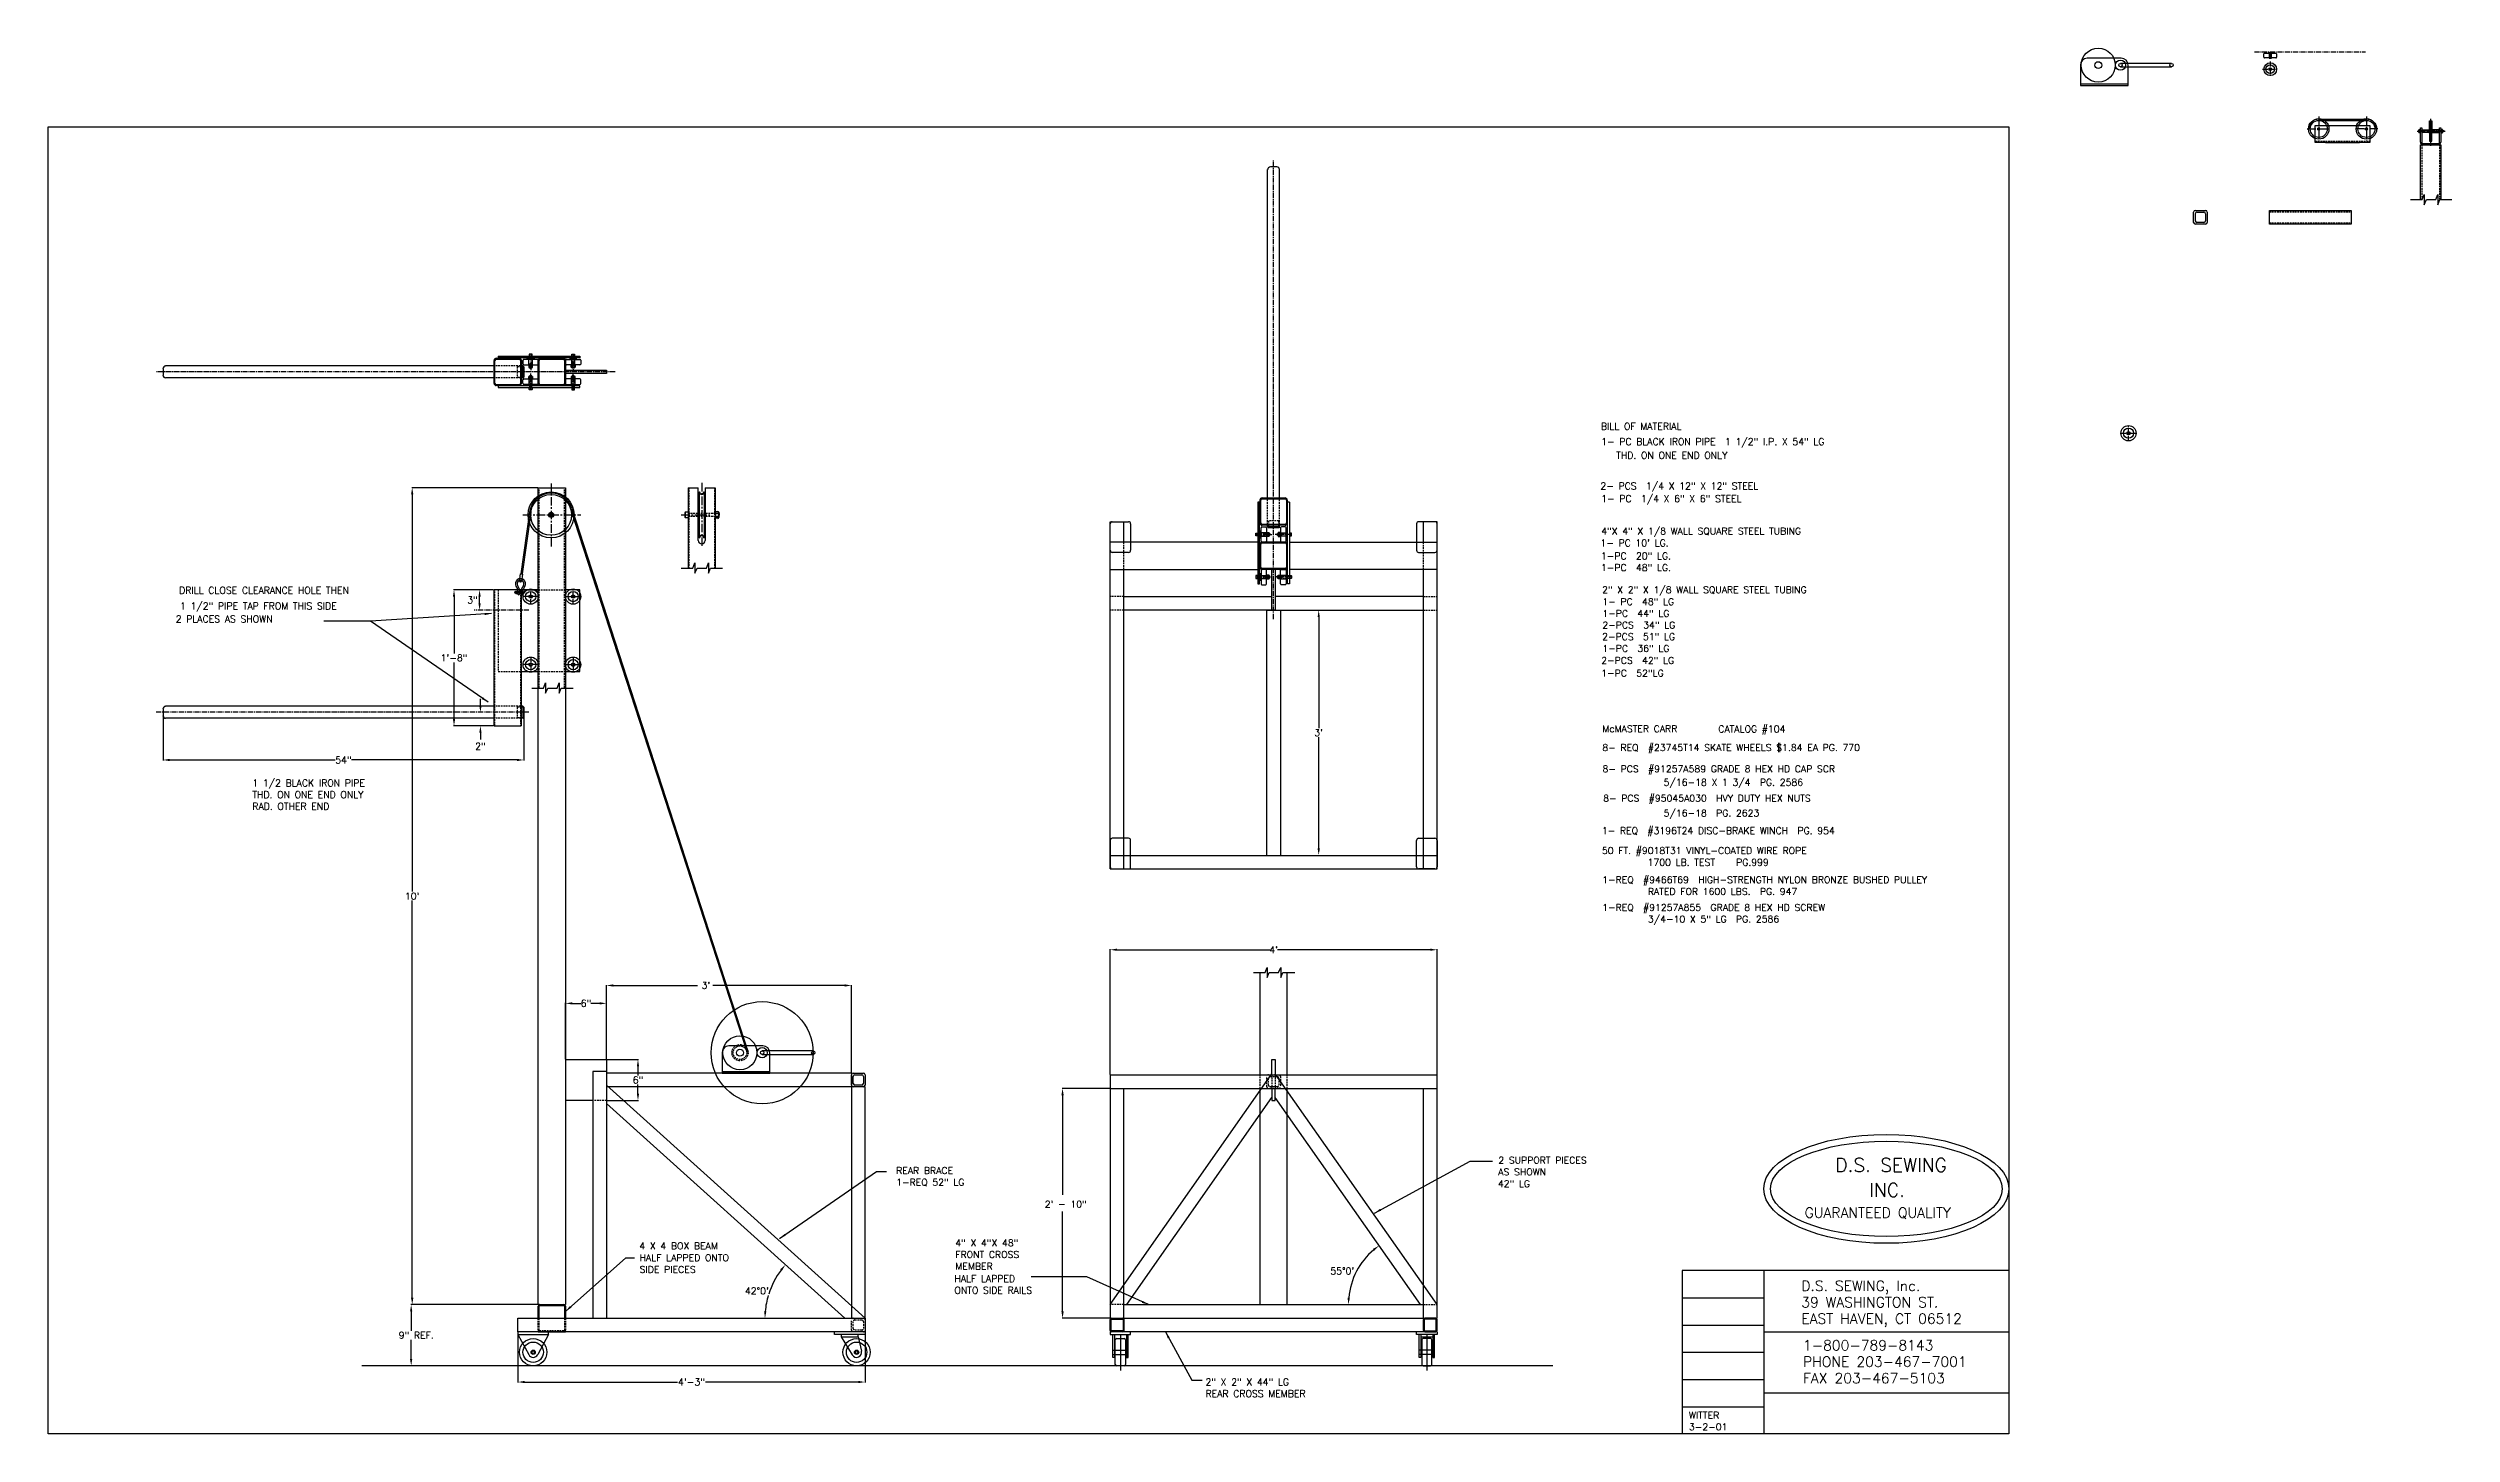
# Model space of a CAD drawing. Extents: x 0 to 353, y 0 to 204.
import ezdxf

# ---------------------------------------------------------------- set-up
doc = ezdxf.new("R2010")
doc.units = 0
doc.header["$MEASUREMENT"] = 0
for name, pattern in [('CENTER', [2, 1.25, -0.25, 0.25, -0.25]), ('CENTER2', [1.125, 0.75, -0.125, 0.125, -0.125]), ('HIDDEN', [0.375, 0.25, -0.125])]:
    doc.linetypes.add(name, pattern=pattern)
doc.layers.get('0').update_dxf_attribs({"linetype": 'CONTINUOUS'})
for name, color, linetype in [('1', 7, 'CONTINUOUS'), ('2', 6, 'CONTINUOUS'), ('3', 4, 'CONTINUOUS'), ('4', 3, 'CONTINUOUS'), ('C', 5, 'CENTER'), ('C2', 5, 'CENTER2'), ('DIM', 1, 'CONTINUOUS'), ('DIM2', 1, 'CONTINUOUS'), ('H', 3, 'HIDDEN')]:
    doc.layers.add(name, color=color, linetype=linetype)
doc.styles.add('SIMPLEX', font='simplex.shx')
doc.styles.get("Standard").update_dxf_attribs({"font": 'COMPLEX', "height": 0.1})
doc.dimstyles.get("Standard").update_dxf_attribs({"dimtxt": 0.18, "dimasz": 0.18, "dimexe": 0.18, "dimexo": 0.0625, "dimgap": 0.09, "dimtad": 0, "dimtih": 1, "dimtoh": 1, "dimdec": 4, "dimzin": 0, "dimtxsty": 'STANDARD', "dimcen": 0.09, "dimazin": 3, "dimtfac": 1, "dimtdec": 4, "dimtofl": 0, "dimtmove": 0, "dimatfit": 3, "dimtolj": 1, "dimtzin": 0})

msp = doc.modelspace()

# ---------------------------------------------------------------- texts
at = {"layer": 'DIM', "style": 'SIMPLEX'}
for s, p in [('BILL OF MATERIAL', (228.08, 147.51)), ('1- PC BLACK IRON PIPE  1 1/2" I.P. X 54" LG', (228.12, 145.25)), ('   THD. ON ONE END ONLY', (228.08, 143.24)), ('2- PCS  1/4 X 12" X 12" STEEL', (228, 138.75)), ('1- PC  1/4 X 6" X 6" STEEL', (228.12, 136.88)), ('4"X 4" X 1/8 WALL SQUARE STEEL TUBING', (228.12, 132.12)), ("1- PC 10' LG.", (228, 130.38)), ('1-PC  20" LG.', (228.08, 128.47)), ('1-PC  48" LG.', (228.08, 126.76)), ('  DRILL CLOSE CLEARANCE HOLE THEN', (17.88, 123.41)), ('2" X 2" X 1/8 WALL SQUARE STEEL TUBING', (228.25, 123.5)), ('  2 PLACES AS SHOWN', (17.38, 119.2)), ('1 1/2" PIPE TAP FROM THIS SIDE', (19.38, 121.12)), ('1- PC  48" LG', (228.28, 121.74)), ('1-PC  44" LG', (228.28, 120.02)), ('2-PCS  51" LG', (228.25, 116.62)), ('2-PCS  34" LG', (228.28, 118.31)), ('2-PCS  42" LG', (228.12, 113.12)), ('1-PC  36" LG', (228.28, 114.88)), ('1-PC  52"LG', (228.12, 111.25)), ('McMASTER CARR', (228.28, 103.08)), ('CATALOG #104', (245.31, 103.06)), ('8- REQ  #23745T14 SKATE WHEELS $1.84 EA PG. 770', (228.28, 100.32)), ('1 1/2 BLACK IRON PIPE', (30, 95.12)), ('8- PCS  #91257A589 GRADE 8 HEX HD CAP SCR', (228.31, 97.19)), ('5/16-18 X 1 3/4  PG. 2586', (237.28, 95.22)), ('THD. ON ONE END ONLY', (30, 93.41)), ('RAD. OTHER END', (30, 91.7)), ('8- PCS  #95045A030  HVY DUTY HEX NUTS', (228.41, 92.88)), ('5/16-18  PG. 2623', (237.28, 90.69)), ('1- REQ  #3196T24 DISC-BRAKE WINCH  PG. 954', (228.22, 88.12)), ('50 FT. #9018T31 VINYL-COATED WIRE ROPE', (228.22, 85.19)), ('1-REQ  #9466T69  HIGH-STRENGTH NYLON BRONZE BUSHED PULLEY', (228.26, 80.9)), ('         1700 LB. TEST   PG.999', (228.22, 83.47)), ('1-REQ  #91257A855  GRADE 8 HEX HD SCREW', (228.26, 76.83)), ('         RATED FOR 1600 LBS.  PG. 947', (228.26, 79.18)), ('         3/4-10 X 5" LG  PG. 2586', (228.26, 75.12)), ('REAR BRACE', (124.56, 38.19)), ('AS SHOWN', (213, 37.99)), ('2 SUPPORT PIECES', (213, 39.71)), ('1-REQ 52" LG', (124.56, 36.47)), ('42" LG', (212.94, 36.25)), ('2\' - 10"', (146.38, 33.25)), ('4" X 4"X 48"', (133.25, 27.56)), ('4 X 4 BOX BEAM', (86.85, 27.12)), ('HALF LAPPED ONTO', (86.88, 25.38)), ('FRONT CROSS', (133.25, 25.85)), ('MEMBER', (133.25, 24.13)), ('SIDE PIECES', (86.88, 23.66)), ('ONTO SIDE RAILS', (133.12, 20.6)), ('HALF LAPPED', (133.12, 22.31)), ('2" X 2" X 44" LG', (170, 7.12)), ('REAR CROSS MEMBER', (170, 5.41)), ('WITTER', (241, 2.25)), ('3-2-01', (241, 0.54))]:
    msp.add_text(s, height=1, dxfattribs=at).set_placement(p)
at = {"layer": 'DIM', "char_height": 1, "style": 'SIMPLEX'}
for s, insert, attachment_point in [('\\A1;3"', (62.34, 122.5), 5), ('\\A1;', (40.44, 119.38), 6), ('\\A1;', (47.31, 119.38), 6), ('\\A1;1\'-8"', (59.62, 114), 5), ("\\A1;3'", (186.62, 103), 5), ('\\A1;54"', (43.38, 99), 5), ('\\A1;2"', (63.5, 101), 5), ("\\A1;10'", (53.48, 79), 5), ("\\A1;4'", (180, 71.12), 5), ('\\A1;6"', (79, 63.25), 5), ("\\A1;3'", (96.62, 65.88), 5), ('\\A1;6"', (86.64, 52), 5), ('\\A1;', (212.2, 40.05), 4), ('\\A1;', (123.19, 38.56), 4), ('\\A1;', (162.81, 32.5), 4), ('\\A1;', (82.19, 25.75), 4), ('\\A1;', (86.19, 25.88), 4), ('\\A1;', (144.38, 28), 6), ('\\A1;', (161.44, 26.75), 4), ("\\A1;42°0'", (104.11, 21.01), 5), ('\\A1;', (144.31, 23.06), 6), ("\\A1;55°0'", (190.09, 23.94), 5), ('\\A1;9" REF.', (54.08, 14.5), 5), ('\\A1;4\'-3"', (94.5, 7.62), 5), ('\\A1;', (169.56, 7.88), 4)]:
    msp.add_mtext(s, dxfattribs=dict(at, insert=insert, attachment_point=attachment_point))
at = {"layer": 'DIM2', "style": 'SIMPLEX'}
for s, height, p in [('D.S. SEWING', 2, (262.5, 38.5)), ('  INC.', 2, (264.75, 34.82)), ('GUARANTEED QUALITY', 1.5, (258, 31.75)), ('D.S. SEWING, Inc.', 1.5, (257.5, 21)), ('39 WASHINGTON ST.', 1.5, (257.5, 18.59)), ('EAST HAVEN, CT 06512', 1.5, (257.5, 16.18)), ('PHONE 203-467-7001', 1.5, (257.75, 9.86)), ('1-800-789-8143', 1.5, (257.75, 12.27)), ('FAX 203-467-5103', 1.5, (257.75, 7.45))]:
    msp.add_text(s, height=height, dxfattribs=at).set_placement(p)

# ---------------------------------------------------------------- linework, layer by layer
for p, q in [((0, 0), (0, 192)), ((0, 192), (288, 192)), ((288, 192), (288, 0)), ((252, 24), (240, 24)), ((240, 24), (240, 0)), ((288, 24), (252, 24)), ((252, 24), (252, 0)), ((240, 20), (252, 20)), ((240, 16), (252, 16)), ((252, 15), (288, 15)), ((240, 12), (252, 12)), ((240, 8), (252, 8)), ((240, 4), (252, 4)), ((288, 6), (252, 6)), ((288, 0), (0, 0))]:
    msp.add_line(p, q)
at = {"layer": '1'}
for p, q in [((333, 189.69), (333, 192.19)), ((333, 192.19), (341, 192.19)), ((341, 192.19), (341, 189.69)), ((348.19, 191.53), (348.22, 191.56)), ((348.19, 191.22), (348.19, 191.53)), ((348.22, 191.19), (348.19, 191.22)), ((348.22, 191.56), (348.22, 191.19)), ((348.44, 191.56), (348.22, 191.56)), ((348.22, 191.19), (348.44, 191.19)), ((348.44, 189.75), (348.44, 191.88)), ((348.44, 191.88), (348.62, 191.88)), ((348.62, 191.88), (348.62, 189.69)), ((348.62, 191.56), (349.62, 191.56)), ((349.62, 191.19), (348.62, 191.19)), ((349.62, 191.56), (349.62, 191.19)), ((350.25, 191.56), (350.25, 191.19)), ((351.25, 191.56), (350.25, 191.56)), ((350.25, 191.19), (351.25, 191.19)), ((351.25, 189.69), (351.25, 191.88)), ((351.25, 191.88), (351.44, 191.88)), ((351.44, 191.88), (351.44, 189.75)), ((351.44, 191.62), (351.62, 191.62)), ((351.44, 191.5), (351.62, 191.5)), ((351.44, 191.25), (351.62, 191.25)), ((351.44, 191.12), (351.62, 191.12)), ((351.69, 191.56), (351.69, 191.19)), ((337, 189.69), (333, 189.69)), ((334.5, 189.69), (339.5, 189.69)), ((341, 189.69), (337, 189.69)), ((348.44, 181.38), (348.44, 189.38)), ((348.44, 189.38), (351.44, 189.38)), ((348.75, 189.56), (351.12, 189.56)), ((351.06, 189.38), (348.81, 189.38)), ((351.44, 189.38), (351.44, 181.38)), ((179.12, 137.49), (179.12, 185.72)), ((180.47, 186.12), (179.53, 186.12)), ((180.88, 137.49), (180.88, 185.72)), ((347, 181.31), (348.69, 181.31)), ((348.69, 181.31), (349, 182.06)), ((349, 182.06), (349, 180.56)), ((349, 180.56), (349.31, 181.31)), ((349.31, 181.31), (350.69, 181.31)), ((350.69, 181.31), (351, 182.06)), ((351, 182.06), (351, 180.56)), ((351, 180.56), (351.31, 181.31)), ((351.31, 181.31), (353.06, 181.31)), ((315.12, 177.97), (315.12, 179.47)), ((315.38, 179.72), (316.88, 179.72)), ((315.38, 178.22), (315.38, 179.22)), ((316.88, 177.72), (315.38, 177.72)), ((315.62, 179.47), (316.62, 179.47)), ((316.62, 177.97), (315.62, 177.97)), ((316.88, 179.22), (316.88, 178.22)), ((317.12, 179.47), (317.12, 177.97)), ((326.25, 179.72), (338.25, 179.72)), ((326.25, 177.72), (326.25, 179.72)), ((338.25, 177.72), (326.25, 177.72)), ((338.25, 179.72), (338.25, 177.72)), ((16.88, 156.47), (16.88, 155.53)), ((65.5, 156.88), (17.27, 156.88)), ((65.51, 154.31), (65.51, 157.69)), ((65.64, 154.32), (65.64, 157.68)), ((65.82, 158), (69.2, 158)), ((65.84, 157.88), (69.19, 157.88)), ((66.12, 158.31), (78.12, 158.31)), ((66.12, 158.31), (66.12, 158.06)), ((78.12, 158.06), (66.12, 158.06)), ((66.12, 158.06), (66.12, 158)), ((69.25, 158), (69.25, 158.06)), ((69.39, 157.68), (69.39, 154.32)), ((69.51, 157.69), (69.51, 154.31)), ((69.51, 156.75), (69.51, 155.25)), ((70.38, 157.94), (70.38, 158.06)), ((71.38, 157.94), (70.38, 157.94)), ((70.88, 156.94), (70.59, 156.94)), ((70.59, 156.94), (70.59, 156.69)), ((70.69, 158.62), (70.66, 158.59)), ((71.09, 158.59), (70.66, 158.59)), ((70.66, 158.59), (70.66, 158.31)), ((70.66, 158.31), (71.09, 158.31)), ((71.09, 156.66), (70.66, 156.66)), ((71.06, 158.62), (70.69, 158.62)), ((70.72, 156.94), (70.72, 156.69)), ((71.03, 156.59), (70.72, 156.59)), ((70.72, 156.59), (70.75, 156.56)), ((70.72, 155.41), (70.75, 155.44)), ((71.03, 155.41), (70.72, 155.41)), ((70.75, 156.56), (71, 156.56)), ((70.75, 155.44), (71, 155.44)), ((71.16, 156.94), (70.88, 156.94)), ((71, 156.56), (71.03, 156.59)), ((71, 155.44), (71.03, 155.41)), ((71.03, 156.94), (71.03, 156.69)), ((71.09, 158.59), (71.06, 158.62)), ((71.09, 158.31), (71.09, 158.59)), ((71.16, 156.69), (71.16, 156.94)), ((71.38, 158.06), (71.38, 157.94)), ((72, 154.31), (72, 157.69)), ((72, 157.69), (72, 154.31)), ((72, 156.75), (72, 155.25)), ((72.12, 154.32), (72.12, 157.68)), ((72.31, 158), (75.69, 158)), ((72.33, 157.88), (75.67, 157.88)), ((75.87, 157.68), (75.87, 154.32)), ((76, 157.69), (76, 154.31)), ((76, 156.75), (76, 155.25)), ((76, 156.25), (82, 156.25)), ((82, 155.75), (76, 155.75)), ((76.62, 158.06), (76.62, 157.94)), ((76.62, 157.94), (77.62, 157.94)), ((76.84, 156.94), (77.12, 156.94)), ((76.84, 156.69), (76.84, 156.94)), ((76.91, 158.59), (76.94, 158.62)), ((76.91, 158.59), (77.34, 158.59)), ((76.91, 158.31), (76.91, 158.59)), ((77.34, 158.31), (76.91, 158.31)), ((76.91, 156.66), (77.34, 156.66)), ((76.94, 158.62), (77.31, 158.62)), ((76.97, 156.94), (76.97, 156.69)), ((77, 156.56), (76.97, 156.59)), ((76.97, 156.59), (77.28, 156.59)), ((77, 155.44), (76.97, 155.41)), ((76.97, 155.41), (77.28, 155.41)), ((77.25, 156.56), (77, 156.56)), ((77.25, 155.44), (77, 155.44)), ((77.12, 156.94), (77.41, 156.94)), ((77.28, 156.59), (77.25, 156.56)), ((77.28, 155.41), (77.25, 155.44)), ((77.28, 156.94), (77.28, 156.69)), ((77.31, 158.62), (77.34, 158.59)), ((77.34, 158.59), (77.34, 158.31)), ((77.41, 156.94), (77.41, 156.69)), ((77.62, 157.94), (77.62, 158.06)), ((78.12, 158.31), (78.12, 158.06)), ((78.12, 158.31), (78.12, 158.06)), ((82, 156.25), (82, 155.75)), ((65.5, 155.12), (17.27, 155.12)), ((69.2, 154), (65.82, 154)), ((69.19, 154.12), (65.84, 154.12)), ((66, 154), (69.19, 154)), ((66.12, 153.94), (66.12, 154)), ((78.12, 153.94), (66.12, 153.94)), ((66.12, 153.94), (66.12, 153.69)), ((66.12, 153.69), (78.12, 153.69)), ((69.19, 154), (69.19, 153.94)), ((71.38, 154.06), (70.38, 154.06)), ((70.38, 154.06), (70.38, 153.94)), ((70.59, 155.06), (70.59, 155.31)), ((70.88, 155.06), (70.59, 155.06)), ((71.09, 155.34), (70.66, 155.34)), ((70.66, 153.41), (70.66, 153.69)), ((70.66, 153.69), (71.09, 153.69)), ((70.69, 153.38), (70.66, 153.41)), ((71.09, 153.41), (70.66, 153.41)), ((71.06, 153.38), (70.69, 153.38)), ((70.72, 155.06), (70.72, 155.31)), ((71.16, 155.06), (70.88, 155.06)), ((71.03, 155.06), (71.03, 155.31)), ((71.09, 153.41), (71.06, 153.38)), ((71.09, 153.69), (71.09, 153.41)), ((71.16, 155.31), (71.16, 155.06)), ((71.38, 153.94), (71.38, 154.06)), ((75.69, 154), (72.31, 154)), ((75.67, 154.12), (72.33, 154.12)), ((76.62, 153.94), (76.62, 154.06)), ((76.62, 154.06), (77.62, 154.06)), ((76.84, 155.31), (76.84, 155.06)), ((76.84, 155.06), (77.12, 155.06)), ((76.91, 155.34), (77.34, 155.34)), ((77.34, 153.69), (76.91, 153.69)), ((76.91, 153.69), (76.91, 153.41)), ((76.91, 153.41), (77.34, 153.41)), ((76.91, 153.41), (76.94, 153.38)), ((76.94, 153.38), (77.31, 153.38)), ((76.97, 155.06), (76.97, 155.31)), ((77.12, 155.06), (77.41, 155.06)), ((77.28, 155.06), (77.28, 155.31)), ((77.31, 153.38), (77.34, 153.41)), ((77.34, 153.41), (77.34, 153.69)), ((77.41, 155.06), (77.41, 155.31)), ((77.62, 154.06), (77.62, 153.94)), ((78.12, 153.69), (78.12, 153.94)), ((72, 139), (76, 139)), ((72, 19), (72, 139)), ((76, 139), (76, 19)), ((94, 139), (95.5, 139)), ((94, 139), (94, 127.19)), ((95.5, 131.25), (95.5, 139)), ((96.5, 139), (96.5, 131.25)), ((96.5, 139), (98, 139)), ((98, 139), (98, 127.19)), ((93.56, 135.38), (93.5, 135.31)), ((93.5, 135.31), (93.5, 134.69)), ((93.5, 134.69), (93.56, 134.62)), ((94, 135.38), (93.56, 135.38)), ((93.56, 135.38), (93.56, 134.62)), ((93.56, 134.62), (94, 134.62)), ((98, 135.5), (98.38, 135.5)), ((98, 135.25), (98.38, 135.25)), ((98, 134.75), (98.38, 134.75)), ((98.38, 134.5), (98, 134.5)), ((98.5, 135.38), (98.5, 134.62)), ((177.69, 136.88), (177.69, 124.88)), ((177.94, 136.88), (177.69, 136.88)), ((177.94, 124.88), (177.94, 136.88)), ((177.94, 136.88), (178, 136.88)), ((178, 133.8), (178, 137.18)), ((178, 137), (178, 133.81)), ((178.12, 133.81), (178.12, 137.16)), ((178.31, 137.49), (181.69, 137.49)), ((178.32, 137.36), (181.68, 137.36)), ((181.88, 137.16), (181.88, 133.81)), ((182, 137.18), (182, 133.8)), ((182.06, 136.88), (182, 136.88)), ((182.06, 124.88), (182.06, 136.88)), ((182.31, 136.88), (182.06, 136.88)), ((182.31, 136.88), (182.31, 124.88)), ((156, 82.99), (156, 133.99)), ((156, 133.99), (158, 133.99)), ((177.69, 131), (156, 131)), ((158, 131), (158, 133.99)), ((177.38, 132.31), (177.41, 132.34)), ((177.38, 131.94), (177.38, 132.31)), ((177.41, 131.91), (177.38, 131.94)), ((177.41, 131.91), (177.41, 132.34)), ((177.41, 132.34), (177.69, 132.34)), ((177.69, 131.91), (177.41, 131.91)), ((177.69, 132.34), (177.69, 131.91)), ((178, 133.81), (177.94, 133.81)), ((178.06, 132.62), (177.94, 132.62)), ((177.94, 131.62), (178.06, 131.62)), ((178, 127.31), (178, 130.69)), ((178.06, 131.62), (178.06, 132.62)), ((178.12, 127.33), (178.12, 130.68)), ((181.69, 133.49), (178.31, 133.49)), ((181.69, 131), (178.31, 131)), ((178.31, 131), (181.69, 131)), ((181.68, 133.61), (178.32, 133.61)), ((178.32, 130.88), (181.68, 130.88)), ((179.06, 132.12), (179.06, 132.41)), ((179.06, 132.41), (179.31, 132.41)), ((179.06, 132.28), (179.31, 132.28)), ((179.06, 131.84), (179.06, 132.12)), ((179.06, 131.97), (179.31, 131.97)), ((179.31, 131.84), (179.06, 131.84)), ((180.75, 133.49), (179.25, 133.49)), ((180.75, 131), (179.25, 131)), ((179.34, 131.91), (179.34, 132.34)), ((179.41, 131.97), (179.41, 132.28)), ((179.41, 132.28), (179.44, 132.25)), ((179.44, 132), (179.41, 131.97)), ((179.44, 132.25), (179.44, 132)), ((180.59, 132.28), (180.56, 132.25)), ((180.56, 132.25), (180.56, 132)), ((180.56, 132), (180.59, 131.97)), ((180.59, 131.97), (180.59, 132.28)), ((180.66, 131.91), (180.66, 132.34)), ((180.94, 132.41), (180.69, 132.41)), ((180.94, 132.28), (180.69, 132.28)), ((180.94, 131.97), (180.69, 131.97)), ((180.69, 131.84), (180.94, 131.84)), ((180.94, 132.12), (180.94, 132.41)), ((180.94, 131.84), (180.94, 132.12)), ((181.88, 130.68), (181.88, 127.33)), ((181.94, 131.62), (181.94, 132.62)), ((181.94, 132.62), (182.06, 132.62)), ((182.06, 131.62), (181.94, 131.62)), ((182, 133.75), (182.06, 133.75)), ((182, 130.69), (182, 127.31)), ((182.59, 132.34), (182.31, 132.34)), ((182.31, 132.34), (182.31, 131.91)), ((182.31, 131.91), (182.59, 131.91)), ((182.31, 131), (204, 131)), ((182.62, 132.31), (182.59, 132.34)), ((182.59, 131.91), (182.59, 132.34)), ((182.59, 131.91), (182.62, 131.94)), ((182.62, 131.94), (182.62, 132.31)), ((202, 131), (202, 133.99)), ((204, 133.99), (202, 133.99)), ((204, 82.99), (204, 133.99)), ((93, 127.19), (94.69, 127.19)), ((94.69, 127.19), (95, 127.94)), ((95, 127.94), (95, 126.44)), ((95, 126.44), (95.31, 127.19)), ((95.31, 127.19), (96.69, 127.19)), ((96.69, 127.19), (97, 127.94)), ((97, 127.94), (97, 126.44)), ((97, 126.44), (97.31, 127.19)), ((97.31, 127.19), (99.06, 127.19)), ((181.68, 127.12), (178.32, 127.12)), ((65.5, 104), (65.5, 124)), ((72, 124), (65.5, 124)), ((69.5, 124), (69.5, 104)), ((69.88, 124), (72, 124)), ((78.12, 124), (76, 124)), ((78.12, 112), (78.12, 124)), ((156, 127), (177.69, 127)), ((158, 82.99), (158, 127)), ((177.41, 126.09), (177.38, 126.06)), ((177.38, 126.06), (177.38, 125.69)), ((177.38, 125.69), (177.41, 125.66)), ((177.41, 126.09), (177.41, 125.66)), ((177.69, 126.09), (177.41, 126.09)), ((177.41, 125.66), (177.69, 125.66)), ((177.69, 125.66), (177.69, 126.09)), ((177.69, 124.88), (177.94, 124.88)), ((177.94, 126.38), (178.06, 126.38)), ((178.06, 125.38), (177.94, 125.38)), ((178.06, 126.38), (178.06, 125.38)), ((181.69, 127), (178.31, 127)), ((179.06, 126.16), (179.06, 125.88)), ((179.31, 126.16), (179.06, 126.16)), ((179.06, 126.03), (179.31, 126.03)), ((179.06, 125.88), (179.06, 125.59)), ((179.06, 125.72), (179.31, 125.72)), ((179.06, 125.59), (179.31, 125.59)), ((180.75, 127), (179.25, 127)), ((179.34, 126.09), (179.34, 125.66)), ((179.44, 126), (179.41, 126.03)), ((179.41, 126.03), (179.41, 125.72)), ((179.41, 125.72), (179.44, 125.75)), ((179.44, 125.75), (179.44, 126)), ((179.75, 120.99), (179.75, 126.99)), ((180.25, 126.99), (180.25, 120.99)), ((180.56, 126), (180.59, 126.03)), ((180.56, 125.75), (180.56, 126)), ((180.59, 125.72), (180.56, 125.75)), ((180.59, 126.03), (180.59, 125.72)), ((180.66, 126.09), (180.66, 125.66)), ((180.69, 126.16), (180.94, 126.16)), ((180.94, 126.03), (180.69, 126.03)), ((180.94, 125.72), (180.69, 125.72)), ((180.94, 125.59), (180.69, 125.59)), ((180.94, 126.16), (180.94, 125.88)), ((180.94, 125.88), (180.94, 125.59)), ((181.94, 126.38), (181.94, 125.38)), ((182.06, 126.38), (181.94, 126.38)), ((181.94, 125.38), (182.06, 125.38)), ((182.31, 124.88), (182.06, 124.88)), ((182.31, 124.88), (182.06, 124.88)), ((204, 127), (182.31, 127)), ((182.31, 125.66), (182.31, 126.09)), ((182.31, 126.09), (182.59, 126.09)), ((182.59, 125.66), (182.31, 125.66)), ((182.59, 126.09), (182.59, 125.66)), ((182.59, 126.09), (182.62, 126.06)), ((182.62, 125.69), (182.59, 125.66)), ((182.62, 126.06), (182.62, 125.69)), ((202, 82.99), (202, 127)), ((179, 85), (179, 121)), ((179, 121), (181, 121)), ((180.25, 120.99), (179.75, 120.99)), ((181, 121), (181, 85)), ((69.5, 112), (72, 112)), ((71.06, 109.56), (72.75, 109.56)), ((72.75, 109.56), (73.06, 110.31)), ((73.06, 110.31), (73.06, 108.81)), ((73.06, 108.81), (73.38, 109.56)), ((73.38, 109.56), (74.75, 109.56)), ((74.75, 109.56), (75.06, 110.31)), ((75.06, 110.31), (75.06, 108.81)), ((75.06, 108.81), (75.38, 109.56)), ((75.38, 109.56), (77.12, 109.56)), ((76, 112), (78.12, 112)), ((16.88, 106.47), (16.88, 105.53)), ((65.5, 106.88), (17.27, 106.88)), ((65.5, 105.12), (17.27, 105.12)), ((65.5, 104), (69.5, 104)), ((156, 84.99), (204, 84.99)), ((156, 82.99), (204, 82.99)), ((177.05, 67.78), (178.74, 67.78)), ((178, 52.75), (178, 67.78)), ((178.74, 67.78), (179.05, 68.53)), ((179.05, 68.53), (179.05, 67.03)), ((179.05, 67.03), (179.36, 67.78)), ((179.36, 67.78), (180.74, 67.78)), ((180.74, 67.78), (181.05, 68.53)), ((181.05, 68.53), (181.05, 67.03)), ((181.05, 67.03), (181.36, 67.78)), ((181.36, 67.78), (183.11, 67.78)), ((182, 52.75), (182, 67.78)), ((76, 55), (82, 55)), ((82, 55), (82, 49)), ((118, 53), (82, 53)), ((118, 53), (118, 17)), ((118.25, 53), (119.75, 53)), ((179.75, 52.75), (179.75, 55)), ((179.75, 55), (180.25, 55)), ((180.25, 55), (180.25, 52.75)), ((120, 51), (82, 51)), ((118, 51.25), (118, 52.75)), ((118.25, 51.5), (118.25, 52.5)), ((119.75, 51), (118.25, 51)), ((118.5, 52.75), (119.5, 52.75)), ((119.5, 51.25), (118.5, 51.25)), ((119.75, 52.5), (119.75, 51.5)), ((120, 52.75), (120, 51.25)), ((120, 17), (120, 51)), ((156, 52.75), (156, 17)), ((156, 52.75), (204, 52.75)), ((156, 50.75), (204, 50.75)), ((158, 17), (158, 50.75)), ((178, 19), (178, 50.75)), ((179.75, 50.75), (179.75, 49)), ((180.25, 49), (180.25, 50.75)), ((182, 19), (182, 50.75)), ((202, 17), (202, 50.75)), ((204, 17), (204, 52.75)), ((80, 49), (76, 49)), ((179.75, 49), (180.25, 49)), ((72, 19), (76, 19)), ((72, 17), (72, 18.75)), ((72.12, 17), (72.12, 18.75)), ((72.25, 18.88), (75.75, 18.88)), ((75.87, 18.75), (75.87, 17)), ((76, 19), (76, 19)), ((76, 19), (76, 19)), ((76, 18.75), (76, 17)), ((158, 19), (202, 19)), ((69, 17), (120, 17)), ((69, 15), (69, 17)), ((120, 15), (69, 15)), ((72, 15), (76, 15)), ((120, 17), (120, 15)), ((156, 17), (158, 17)), ((156, 15.19), (156, 16.81)), ((204, 15), (156, 15)), ((156.12, 15.25), (156.12, 16.75)), ((156.19, 17), (157.81, 17)), ((157.81, 15), (156.19, 15)), ((156.25, 16.88), (157.75, 16.88)), ((157.75, 15.12), (156.25, 15.12)), ((157.88, 16.75), (157.88, 15.25)), ((158, 17), (204, 17)), ((158, 17), (158, 15)), ((158, 15.19), (158, 16.81)), ((202, 17), (202, 15)), ((202, 15.19), (202, 16.81)), ((202.12, 16.75), (202.12, 15.25)), ((203.81, 17), (202.19, 17)), ((202.19, 15), (203.81, 15)), ((203.75, 16.88), (202.25, 16.88)), ((202.25, 15.12), (203.75, 15.12)), ((203.88, 15.25), (203.88, 16.75)), ((204, 15.19), (204, 16.81))]:
    msp.add_line(p, q, dxfattribs=at)
for radius in [0.375, 0.25]:
    msp.add_circle((73.88, 135), radius, dxfattribs=at)
for centre, radius, start, end in [((351.62, 191.56), 0.0625, 270, 90), ((351.53, 191.38), 0.156, 306.8699, 53.1301), ((351.62, 191.19), 0.0625, 270, 90), ((348.81, 189.75), 0.375, 180, 270), ((348.75, 189.69), 0.125, 180, 270), ((351.06, 189.75), 0.375, 270, 0), ((351.12, 189.69), 0.125, 270, 0), ((179.53, 185.72), 0.4, 90, 180), ((180.47, 185.72), 0.4, 0, 90), ((315.38, 179.47), 0.25, 90, 180), ((315.38, 177.97), 0.25, 180, 270), ((315.62, 179.22), 0.25, 90, 180), ((315.62, 178.22), 0.25, 180, 270), ((316.62, 179.22), 0.25, 0, 90), ((316.62, 178.22), 0.25, 270, 0), ((316.88, 179.47), 0.25, 0, 90), ((316.88, 177.97), 0.25, 270, 0), ((17.27, 156.47), 0.4, 90, 180), ((17.27, 155.53), 0.4, 180, 270), ((65.82, 157.69), 0.312, 90, 180), ((65.84, 157.68), 0.2, 90, 180), ((69.19, 157.68), 0.2, 0, 90), ((69.2, 157.69), 0.312, 0, 90), ((70.66, 156.73), 0.0781, 216.8699, 323.1301), ((70.88, 157.06), 0.406, 247.3801, 292.6199), ((71.09, 156.73), 0.0781, 216.8699, 323.1301), ((72.31, 157.69), 0.312, 90, 180), ((72.33, 157.68), 0.2, 90, 180), ((75.67, 157.68), 0.2, 0, 90), ((75.69, 157.69), 0.312, 0, 90), ((76.91, 156.73), 0.0781, 216.8699, 323.1301), ((77.12, 157.06), 0.406, 247.3801, 292.6199), ((77.34, 156.73), 0.0781, 216.8699, 323.1301), ((65.82, 154.31), 0.312, 180, 270), ((65.84, 154.32), 0.2, 180, 270), ((69.19, 154.32), 0.2, 270, 0), ((69.2, 154.31), 0.312, 270, 0), ((70.66, 155.27), 0.0781, 36.8699, 143.1301), ((70.88, 154.94), 0.406, 67.3801, 112.6199), ((71.09, 155.27), 0.0781, 36.8699, 143.1301), ((72.31, 154.31), 0.312, 180, 270), ((72.33, 154.32), 0.2, 180, 270), ((75.67, 154.32), 0.2, 270, 0), ((75.69, 154.31), 0.312, 270, 0), ((76.91, 155.27), 0.0781, 36.8699, 143.1301), ((77.12, 154.94), 0.406, 67.3801, 112.6199), ((77.34, 155.27), 0.0781, 36.8699, 143.1301), ((98.38, 135.38), 0.125, 270, 90), ((98.19, 135), 0.312, 306.8699, 53.1301), ((98.38, 134.62), 0.125, 270, 90), ((178.31, 137.18), 0.312, 90, 180), ((178.32, 137.16), 0.2, 90, 180), ((181.68, 137.16), 0.2, 0, 90), ((181.69, 137.18), 0.312, 0, 90), ((96, 131.25), 0.5, 180, 0), ((178.31, 133.8), 0.312, 180, 270), ((178.31, 130.69), 0.312, 90, 180), ((178.32, 133.81), 0.2, 180, 270), ((178.32, 130.68), 0.2, 90, 180), ((179.27, 132.34), 0.0781, 306.8699, 53.1301), ((178.94, 132.12), 0.406, 337.3801, 22.6199), ((179.27, 131.91), 0.0781, 306.8699, 53.1301), ((180.73, 132.34), 0.0781, 126.8699, 233.1301), ((181.06, 132.12), 0.406, 157.3801, 202.6199), ((180.73, 131.91), 0.0781, 126.8699, 233.1301), ((181.68, 133.81), 0.2, 270, 0), ((181.68, 130.68), 0.2, 0, 90), ((181.69, 133.8), 0.312, 270, 0), ((181.69, 130.69), 0.312, 0, 90), ((178.31, 127.31), 0.312, 180, 270), ((178.32, 127.33), 0.2, 180, 270), ((181.68, 127.33), 0.2, 270, 0), ((181.69, 127.31), 0.312, 270, 0), ((179.27, 126.09), 0.0781, 306.8699, 53.1301), ((178.94, 125.88), 0.406, 337.3801, 22.6199), ((179.27, 125.66), 0.0781, 306.8699, 53.1301), ((180.73, 126.09), 0.0781, 126.8699, 233.1301), ((181.06, 125.88), 0.406, 157.3801, 202.6199), ((180.73, 125.66), 0.0781, 126.8699, 233.1301), ((17.27, 106.47), 0.4, 90, 180), ((17.27, 105.53), 0.4, 180, 270), ((118.25, 52.75), 0.25, 90, 180), ((119.75, 52.75), 0.25, 0, 90), ((118.25, 51.25), 0.25, 180, 270), ((118.5, 52.5), 0.25, 90, 180), ((118.5, 51.5), 0.25, 180, 270), ((119.5, 52.5), 0.25, 0, 90), ((119.5, 51.5), 0.25, 270, 0), ((119.75, 51.25), 0.25, 270, 0), ((72.25, 18.75), 0.25, 90, 180), ((72.25, 18.75), 0.125, 90, 180), ((75.75, 18.75), 0.25, 0, 90), ((75.75, 18.75), 0.125, 0, 90), ((156.19, 16.81), 0.188, 90, 180), ((156.19, 15.19), 0.188, 180, 270), ((156.25, 16.75), 0.125, 90, 180), ((156.25, 15.25), 0.125, 180, 270), ((157.75, 16.75), 0.125, 0, 90), ((157.75, 15.25), 0.125, 270, 0), ((157.81, 16.81), 0.188, 0, 90), ((157.81, 15.19), 0.188, 270, 0), ((202.19, 16.81), 0.188, 90, 180), ((202.19, 15.19), 0.188, 180, 270), ((202.25, 16.75), 0.125, 90, 180), ((202.25, 15.25), 0.125, 180, 270), ((203.75, 16.75), 0.125, 0, 90), ((203.75, 15.25), 0.125, 270, 0), ((203.81, 16.81), 0.188, 0, 90), ((203.81, 15.19), 0.188, 270, 0)]:
    msp.add_arc(centre, radius, start, end, dxfattribs=at)
at = {"layer": '2'}
for p, q in [((304.5, 202.07), (299.5, 202.07)), ((311.88, 201.32), (304.38, 201.32)), ((325.45, 202.23), (325.45, 202.72)), ((325.55, 202.82), (327.22, 202.82)), ((327.22, 202.13), (325.55, 202.13)), ((326.57, 202.85), (326.2, 202.85)), ((326.2, 202.85), (326.2, 202.1)), ((326.2, 202.1), (326.57, 202.1)), ((326.57, 202.1), (326.57, 202.85)), ((327.32, 202.72), (327.32, 202.23)), ((298.5, 201.07), (298.5, 198.07)), ((298.5, 198.32), (305.5, 198.32)), ((298.5, 198.07), (305.5, 198.07)), ((304.38, 200.82), (311.88, 200.82)), ((305.5, 198.07), (305.5, 201.07)), ((349.69, 191.56), (349.69, 191.19)), ((350.19, 191.56), (349.69, 191.56)), ((349.69, 191.19), (350.19, 191.19)), ((349.75, 191.38), (349.75, 192.88)), ((349.75, 192.88), (349.81, 192.88)), ((349.75, 191.38), (349.75, 189.88)), ((349.81, 192.88), (349.81, 192.81)), ((349.94, 193.19), (349.94, 189.19)), ((350.06, 192.81), (350.06, 192.88)), ((350.06, 192.88), (350.12, 192.88)), ((350.12, 192.88), (350.12, 191.38)), ((350.12, 189.88), (350.12, 191.38)), ((350.19, 191.19), (350.19, 191.56)), ((349.75, 189.88), (349.81, 189.88)), ((349.81, 189.88), (349.81, 189.94)), ((350.06, 189.94), (350.06, 189.88)), ((350.06, 189.88), (350.12, 189.88)), ((69.75, 157.72), (69.75, 157.16)), ((71.88, 157.84), (69.88, 157.84)), ((69.88, 157.03), (71.88, 157.03)), ((70.62, 156.94), (70.62, 157.94)), ((70.62, 157.94), (71.12, 157.94)), ((71.12, 156.94), (70.62, 156.94)), ((71.12, 157.94), (71.12, 156.94)), ((72, 157.16), (72, 157.72)), ((76, 157.16), (76, 157.72)), ((76.12, 157.84), (78.12, 157.84)), ((78.12, 157.03), (76.12, 157.03)), ((76.88, 157.94), (76.88, 156.94)), ((77.38, 157.94), (76.88, 157.94)), ((76.88, 156.94), (77.38, 156.94)), ((77.38, 156.94), (77.38, 157.94)), ((78.25, 157.72), (78.25, 157.16)), ((69.75, 154.28), (69.75, 154.84)), ((69.88, 154.97), (71.88, 154.97)), ((71.88, 154.16), (69.88, 154.16)), ((70.62, 155.06), (70.62, 154.06)), ((71.12, 155.06), (70.62, 155.06)), ((70.62, 154.06), (71.12, 154.06)), ((71.12, 154.06), (71.12, 155.06)), ((72, 154.84), (72, 154.28)), ((76, 154.84), (76, 154.28)), ((78.12, 154.97), (76.12, 154.97)), ((76.12, 154.16), (78.12, 154.16)), ((76.88, 155.06), (77.38, 155.06)), ((76.88, 154.06), (76.88, 155.06)), ((77.38, 154.06), (76.88, 154.06)), ((77.38, 155.06), (77.38, 154.06)), ((78.25, 154.28), (78.25, 154.84)), ((95.62, 138.38), (95.62, 131.62)), ((95.62, 138.38), (95.69, 138.38)), ((96.31, 138.38), (96.38, 138.38)), ((96.38, 138.38), (96.38, 131.62)), ((95.62, 131.62), (95.69, 131.62)), ((96.31, 131.62), (96.38, 131.62)), ((156, 129.8), (156, 133.7)), ((156.3, 134), (158.7, 134)), ((159, 133.7), (159, 129.8)), ((179.06, 132.38), (178.06, 132.38)), ((178.06, 132.38), (178.06, 131.88)), ((178.06, 131.88), (179.06, 131.88)), ((178.16, 131.12), (178.16, 133.12)), ((178.28, 133.25), (178.84, 133.25)), ((178.84, 131), (178.28, 131)), ((178.97, 133.12), (178.97, 131.12)), ((179.06, 131.88), (179.06, 132.38)), ((180.94, 132.38), (181.94, 132.38)), ((180.94, 131.88), (180.94, 132.38)), ((181.94, 131.88), (180.94, 131.88)), ((181.03, 133.12), (181.03, 131.12)), ((181.72, 133.25), (181.16, 133.25)), ((181.16, 131), (181.72, 131)), ((181.84, 131.12), (181.84, 133.12)), ((181.94, 132.38), (181.94, 131.88)), ((201, 133.7), (201, 129.8)), ((203.7, 134), (201.3, 134)), ((204, 129.8), (204, 133.7)), ((158.7, 129.5), (156.3, 129.5)), ((201.3, 129.5), (203.7, 129.5)), ((178.06, 126.12), (179.06, 126.12)), ((178.06, 125.62), (178.06, 126.12)), ((179.06, 125.62), (178.06, 125.62)), ((178.16, 126.88), (178.16, 124.88)), ((178.84, 127), (178.28, 127)), ((178.28, 124.75), (178.84, 124.75)), ((178.97, 124.88), (178.97, 126.88)), ((179.06, 126.12), (179.06, 125.62)), ((180.94, 126.12), (180.94, 125.62)), ((181.94, 126.12), (180.94, 126.12)), ((180.94, 125.62), (181.94, 125.62)), ((181.03, 124.88), (181.03, 126.88)), ((181.16, 127), (181.72, 127)), ((181.72, 124.75), (181.16, 124.75)), ((181.84, 126.88), (181.84, 124.88)), ((181.94, 125.62), (181.94, 126.12)), ((156, 87.19), (156, 83.29)), ((158.7, 87.49), (156.3, 87.49)), ((159, 83.29), (159, 87.19)), ((201, 83.29), (201, 87.19)), ((201.3, 87.49), (203.7, 87.49)), ((204, 87.19), (204, 83.29)), ((156.3, 82.99), (158.7, 82.99)), ((203.7, 82.99), (201.3, 82.99)), ((105, 57), (100, 57)), ((99, 56), (99, 53)), ((99, 53.25), (106, 53.25)), ((99, 53), (106, 53)), ((112.38, 56.25), (104.88, 56.25)), ((104.88, 55.75), (112.38, 55.75)), ((106, 53), (106, 56)), ((69, 15), (69, 14.62)), ((69, 14.62), (73.5, 14.62)), ((69, 14.62), (70.59, 11.65)), ((73.5, 14.62), (71.91, 11.65)), ((73.5, 14.62), (73.5, 15)), ((115.5, 14.62), (115.5, 15)), ((120, 14.62), (115.5, 14.62)), ((116.5, 14.62), (116.5, 14.25)), ((116.5, 14.25), (119, 14.25)), ((116.5, 14.25), (118.11, 11.61)), ((119, 14.25), (119, 14.62)), ((119, 14.25), (119.48, 12.17)), ((120, 15), (120, 14.62)), ((156, 15), (156, 14.62)), ((156, 14.62), (159, 14.62)), ((156.38, 11.25), (156.38, 14.62)), ((156.62, 14.62), (156.62, 11.25)), ((157.5, 14.62), (157.5, 9.31)), ((158.38, 14.62), (158.38, 11.25)), ((158.62, 11.25), (158.62, 14.62)), ((159, 14.62), (159, 15)), ((201, 14.62), (201, 15)), ((204, 14.62), (201, 14.62)), ((201.38, 11.25), (201.38, 14.62)), ((201.62, 14.62), (201.62, 11.25)), ((201.62, 14.25), (203.38, 14.25)), ((202.5, 14.62), (202.5, 9.31)), ((203.38, 14.62), (203.38, 11.25)), ((203.62, 11.25), (203.62, 14.62)), ((204, 15), (204, 14.62)), ((156.38, 12.31), (158.62, 12.31)), ((156.38, 11.69), (158.62, 11.69)), ((156.62, 11.25), (156.38, 11.25)), ((156.75, 10.2), (156.75, 13.8)), ((156.95, 14), (158.05, 14)), ((158.25, 13.8), (158.25, 10.2)), ((158.38, 11.25), (158.62, 11.25)), ((203.62, 12.31), (201.38, 12.31)), ((203.62, 11.69), (201.38, 11.69)), ((201.62, 11.25), (201.38, 11.25)), ((201.75, 13.8), (201.75, 10.2)), ((203.05, 14), (201.95, 14)), ((203.25, 10.2), (203.25, 13.8)), ((203.38, 11.25), (203.62, 11.25)), ((158.05, 10), (156.95, 10)), ((201.95, 10), (203.05, 10))]:
    msp.add_line(p, q, dxfattribs=at)
for centre, radius in [((301.12, 201.07), 2.5), ((301.12, 201.07), 0.5), ((304.38, 201.07), 0.75), ((304.38, 201.07), 0.25), ((311.88, 201.07), 0.25), ((326.38, 200.47), 0.938), ((326.38, 200.47), 0.625), ((326.38, 200.47), 0.188), ((326.38, 200.47), 0.125), ((333.5, 191.69), 1.5), ((333.5, 191.69), 1.25), ((333.5, 191.69), 0.156), ((340.5, 191.69), 1.5), ((340.5, 191.69), 1.25), ((340.5, 191.69), 0.156), ((305.56, 147), 1.12), ((305.56, 147), 0.75), ((305.56, 147), 0.25), ((305.56, 147), 0.156), ((73.88, 135), 3.38), ((73.88, 135), 3), ((70.88, 123), 1.12), ((70.88, 123), 0.75), ((77.12, 123), 1.12), ((77.12, 123), 0.75), ((70.88, 123), 0.25), ((70.88, 123), 0.156), ((77.12, 123), 0.25), ((77.12, 123), 0.156), ((70.88, 113), 1.12), ((70.88, 113), 0.75), ((70.88, 113), 0.25), ((70.88, 113), 0.156), ((77.12, 113), 1.12), ((77.12, 113), 0.75), ((77.12, 113), 0.25), ((77.12, 113), 0.156), ((104.88, 56), 7.5), ((101.62, 56), 2.5), ((101.62, 56), 0.5), ((104.88, 56), 0.75), ((104.88, 56), 0.25), ((112.38, 56), 0.25), ((71.25, 12), 2), ((71.25, 12), 1.5), ((71.25, 12), 0.312), ((71.25, 12), 0.188), ((118.75, 12), 2), ((118.75, 12), 1.5), ((118.75, 12), 0.312), ((118.75, 12), 0.188)]:
    msp.add_circle(centre, radius, dxfattribs=at)
for centre, radius, start, end in [((299.5, 201.07), 1, 90, 180), ((304.5, 201.07), 1, 0, 90), ((325.55, 202.72), 0.1, 90, 180), ((325.55, 202.23), 0.1, 180, 270), ((327.22, 202.72), 0.1, 0, 90), ((327.22, 202.23), 0.1, 270, 0), ((349.94, 192.81), 0.188, 180, 0), ((349.94, 192.81), 0.125, 180, 0), ((349.94, 189.94), 0.188, 0, 180), ((349.94, 189.94), 0.125, 0, 180), ((69.88, 157.72), 0.125, 90, 180), ((69.88, 157.16), 0.125, 180, 270), ((71.88, 157.72), 0.125, 0, 90), ((71.88, 157.16), 0.125, 270, 0), ((76.12, 157.72), 0.125, 90, 180), ((76.12, 157.16), 0.125, 180, 270), ((78.12, 157.72), 0.125, 0, 90), ((78.12, 157.16), 0.125, 270, 0), ((69.88, 154.84), 0.125, 90, 180), ((69.88, 154.28), 0.125, 180, 270), ((71.88, 154.84), 0.125, 0, 90), ((71.88, 154.28), 0.125, 270, 0), ((76.12, 154.84), 0.125, 90, 180), ((76.12, 154.28), 0.125, 180, 270), ((78.12, 154.84), 0.125, 0, 90), ((78.12, 154.28), 0.125, 270, 0), ((96, 138.38), 0.375, 180, 0), ((96, 138.38), 0.312, 180, 0), ((96, 131.62), 0.375, 0, 180), ((96, 131.62), 0.312, 0, 180), ((156.3, 133.7), 0.3, 90, 180), ((158.7, 133.7), 0.3, 0, 90), ((178.28, 133.12), 0.125, 90, 180), ((178.28, 131.12), 0.125, 180, 270), ((178.84, 133.12), 0.125, 0, 90), ((178.84, 131.12), 0.125, 270, 0), ((181.16, 133.12), 0.125, 90, 180), ((181.16, 131.12), 0.125, 180, 270), ((181.72, 133.12), 0.125, 0, 90), ((181.72, 131.12), 0.125, 270, 0), ((201.3, 133.7), 0.3, 90, 180), ((203.7, 133.7), 0.3, 0, 90), ((156.3, 129.8), 0.3, 180, 270), ((158.7, 129.8), 0.3, 270, 0), ((201.3, 129.8), 0.3, 180, 270), ((203.7, 129.8), 0.3, 270, 0), ((178.28, 126.88), 0.125, 90, 180), ((178.28, 124.88), 0.125, 180, 270), ((178.84, 126.88), 0.125, 0, 90), ((178.84, 124.88), 0.125, 270, 0), ((181.16, 126.88), 0.125, 90, 180), ((181.16, 124.88), 0.125, 180, 270), ((181.72, 126.88), 0.125, 0, 90), ((181.72, 124.88), 0.125, 270, 0), ((156.3, 87.19), 0.3, 90, 180), ((158.7, 87.19), 0.3, 0, 90), ((201.3, 87.19), 0.3, 90, 180), ((203.7, 87.19), 0.3, 0, 90), ((156.3, 83.29), 0.3, 180, 270), ((158.7, 83.29), 0.3, 270, 0), ((201.3, 83.29), 0.3, 180, 270), ((203.7, 83.29), 0.3, 270, 0), ((100, 56), 1, 90, 180), ((105, 56), 1, 0, 90), ((71.25, 12), 0.75, 208.0725, 331.9275), ((118.75, 12), 0.75, 211.367, 13.0072), ((156.95, 13.8), 0.2, 90, 180), ((158.05, 13.8), 0.2, 0, 90), ((201.95, 13.8), 0.2, 90, 180), ((203.05, 13.8), 0.2, 0, 90), ((156.95, 10.2), 0.2, 180, 270), ((158.05, 10.2), 0.2, 270, 0), ((201.95, 10.2), 0.2, 180, 270), ((203.05, 10.2), 0.2, 270, 0)]:
    msp.add_arc(centre, radius, start, end, dxfattribs=at)
at = {"layer": '3'}
for p, q in [((68.72, 124.51), (68.94, 124.12)), ((68.72, 123.81), (68.91, 123.81)), ((69, 123.81), (68.91, 123.81)), ((68.91, 123.81), (68.91, 123.44)), ((68.94, 124.63), (69.16, 124.24)), ((69, 123.38), (69, 123.88)), ((69, 123.62), (69, 123.81)), ((69, 123.75), (69.81, 123.75)), ((69.25, 123.38), (69.25, 123.88)), ((69.5, 123.38), (69.5, 123.88)), ((69.81, 124.63), (69.59, 124.24)), ((69.75, 123.38), (69.75, 123.88)), ((70.03, 124.51), (69.81, 124.12)), ((69.81, 123.75), (69.81, 123.5)), ((69.81, 123.75), (69.84, 123.72)), ((69.84, 123.72), (69.84, 123.53)), ((68.72, 123.44), (68.91, 123.44)), ((68.91, 123.44), (69, 123.44)), ((69.81, 123.5), (69, 123.5)), ((69.84, 123.53), (69.81, 123.5)), ((221, 10), (46.06, 10))]:
    msp.add_line(p, q, dxfattribs=at)
for radius in [0.188, 0.0938]:
    msp.add_circle((68.72, 123.62), radius, dxfattribs=at)
for centre, radius, start, end in [((69.38, 124.88), 0.75, 331.013, 208.987), ((69.38, 124.88), 0.5, 331.013, 208.987), ((68.5, 123.88), 0.5, 0, 28.987), ((68.5, 123.88), 0.75, 0, 28.987), ((70.25, 123.88), 0.75, 151.013, 180), ((70.25, 123.88), 0.5, 151.013, 180), ((69.12, 123.38), 0.125, 180, 0), ((69.62, 123.38), 0.125, 180, 0)]:
    msp.add_arc(centre, radius, start, end, dxfattribs=at)
at = {"layer": '4'}
for p, q in [((333.5, 193.12), (340.5, 193.12)), ((333.5, 192.94), (340.5, 192.94)), ((69.75, 156.88), (69.75, 155.12)), ((69.88, 156.75), (69.88, 155.25)), ((70.71, 135.4), (69.45, 126.35)), ((70.9, 135.37), (69.64, 126.32)), ((76.75, 135.87), (102.61, 56.16)), ((76.93, 135.92), (102.8, 56.19)), ((180.88, 133.25), (179.12, 133.25)), ((180.75, 133.12), (179.25, 133.12)), ((69.22, 125.24), (69.39, 126.35)), ((69.22, 125.24), (69.28, 125.23)), ((69.39, 126.35), (69.7, 126.31)), ((69.47, 125.2), (69.53, 125.2)), ((69.7, 126.31), (69.53, 125.2)), ((158, 123), (179.75, 123)), ((179.75, 121), (158, 121)), ((202, 123), (180.25, 123)), ((180.25, 121), (202, 121)), ((69.75, 106.88), (69.75, 105.12)), ((69.88, 106.75), (69.88, 105.25)), ((82, 53.25), (80, 53.25)), ((80, 53.25), (80, 17)), ((82, 53.25), (82, 17)), ((120, 17), (82, 51.22)), ((156, 19), (179.75, 52.92)), ((158.44, 19), (179.75, 49.43)), ((204, 19), (180.25, 52.92)), ((201.56, 19), (180.25, 49.43)), ((117.01, 17), (82, 48.52))]:
    msp.add_line(p, q, dxfattribs=at)
for centre in [(349.94, 192.78), (69.38, 125.22)]:
    msp.add_circle(centre, 0.0938, dxfattribs=at)
for centre, radius, start, end in [((333.5, 191.69), 1.44, 90, 180.7208), ((340.5, 191.69), 1.44, 359.2792, 90), ((73.88, 135), 3.19, 16.8382, 172.8389), ((69.38, 125.22), 0.156, 351.4409, 171.4409), ((72.25, 15.25), 0.25, 180, 270), ((75.75, 15.25), 0.25, 270, 0)]:
    msp.add_arc(centre, radius, start, end, dxfattribs=at)
at = {"layer": 'C'}
for p, q in [((331.81, 191.69), (335.25, 191.69)), ((333.5, 193.5), (333.5, 189.94)), ((342.19, 191.69), (338.75, 191.69)), ((340.5, 193.5), (340.5, 189.94)), ((347.94, 191.38), (352.06, 191.38)), ((73.88, 139.62), (73.88, 130.38)), ((96, 139.69), (96, 130.25)), ((69.75, 135), (78.25, 135)), ((93, 135), (97.19, 135))]:
    msp.add_line(p, q, dxfattribs=at)
at = {"layer": 'C2'}
for p, q in [((324.07, 203), (340.35, 203)), ((326.38, 202.97), (326.38, 201.97)), ((326.38, 201.6), (326.38, 199.35)), ((325.26, 200.47), (327.51, 200.47)), ((180, 119.68), (180, 187.18)), ((83.31, 156), (15.81, 156)), ((70.88, 158.66), (70.88, 156.25)), ((70.88, 153.34), (70.88, 155.75)), ((77.12, 158.66), (77.12, 156.25)), ((77.12, 153.34), (77.12, 155.75)), ((304.44, 147), (306.69, 147)), ((305.56, 145.88), (305.56, 148.12)), ((177.34, 132.12), (179.75, 132.12)), ((182.66, 132.12), (180.25, 132.12)), ((68.59, 123.62), (70.06, 123.62)), ((70.88, 121.88), (70.88, 124.12)), ((77.12, 121.88), (77.12, 124.12)), ((177.34, 125.88), (179.75, 125.88)), ((182.66, 125.88), (180.25, 125.88)), ((70.62, 121), (62.56, 121)), ((72, 123), (69.75, 123)), ((76, 123), (78.25, 123)), ((72, 113), (69.75, 113)), ((70.88, 114.12), (70.88, 111.88)), ((76, 113), (78.25, 113)), ((77.12, 114.12), (77.12, 111.88)), ((70.62, 106), (15.81, 106))]:
    msp.add_line(p, q, dxfattribs=at)
at = {"layer": 'DIM'}
for p, q in [((71.94, 139), (53.42, 139)), ((53.48, 138), (53.48, 79.66)), ((65.44, 124), (59.56, 124)), ((65.44, 124), (63.31, 124)), ((59.62, 123), (59.62, 114.66)), ((63.38, 122), (63.38, 123)), ((186.62, 120), (186.62, 103.66)), ((59.62, 105), (59.62, 113.34)), ((16.88, 105.94), (16.88, 98.94)), ((63.5, 107), (63.5, 108)), ((69.88, 105.94), (69.88, 98.94)), ((65.44, 104), (59.56, 104)), ((65.44, 104), (63.44, 104)), ((63.5, 103), (63.5, 102)), ((17.88, 99), (42.17, 99)), ((68.88, 99), (44.58, 99)), ((186.62, 86), (186.62, 102.34)), ((53.48, 20), (53.48, 78.34)), ((156, 52.81), (156, 71.19)), ((157, 71.12), (179.42, 71.12)), ((203, 71.12), (180.58, 71.12)), ((204, 52.81), (204, 71.19)), ((82, 55.06), (82, 65.94)), ((83, 65.88), (95.38, 65.88)), ((117, 65.88), (97.62, 65.88)), ((118, 53.06), (118, 65.94)), ((76, 55.06), (76, 63.31)), ((77, 63.25), (78.27, 63.25)), ((81, 63.25), (79.73, 63.25)), ((82, 55.06), (82, 63.31)), ((82.06, 55), (86.7, 55)), ((86.64, 54), (86.64, 52.66)), ((86.64, 50), (86.64, 51.34)), ((155.94, 50.75), (148.94, 50.75)), ((149, 49.75), (149, 35.1)), ((82.06, 49), (86.7, 49)), ((149, 18), (149, 32.65)), ((53.42, 19), (53.27, 19)), ((53.33, 18), (53.33, 15.16)), ((72.19, 19), (53.42, 19)), ((69, 14.94), (69, 7.57)), ((120, 15.19), (120, 7.57)), ((155.94, 17), (148.94, 17)), ((53.33, 11), (53.33, 13.84)), ((53.42, 10), (53.27, 10)), ((70, 7.62), (92.46, 7.62)), ((119, 7.62), (96.54, 7.62))]:
    msp.add_line(p, q, dxfattribs=at)
for centre, radius, start, end in [((201.56, 19), 10.58, 130.419, 174.581), ((117.01, 17), 11.72, 142.8894, 162.4177), ((117.01, 17), 11.72, 163.3573, 175.1106)]:
    msp.add_arc(centre, radius, start, end, dxfattribs=at)
for major_axis, ratio in [((-18, 0), 0.444444), ((-17, 0), 0.411765)]:
    msp.add_ellipse((270, 36), major_axis=major_axis, ratio=ratio, dxfattribs=at)
for points in [[(53.31, 138), (53.65, 138), (53.48, 139)], [(59.46, 123), (59.79, 123), (59.62, 124)], [(63.21, 123), (63.54, 123), (63.38, 124)], [(63.21, 122), (63.54, 122), (63.38, 121)], [(186.46, 120), (186.79, 120), (186.62, 121)], [(63.33, 107), (63.67, 107), (63.5, 106)], [(59.46, 105), (59.79, 105), (59.62, 104)], [(63.33, 103), (63.67, 103), (63.5, 104)], [(17.88, 99.17), (17.88, 98.83), (16.88, 99)], [(68.88, 99.17), (68.88, 98.83), (69.88, 99)], [(186.46, 86), (186.79, 86), (186.62, 85)], [(157, 71.29), (157, 70.96), (156, 71.12)], [(203, 71.29), (203, 70.96), (204, 71.12)], [(83, 66.04), (83, 65.71), (82, 65.88)], [(117, 66.04), (117, 65.71), (118, 65.88)], [(77, 63.42), (77, 63.08), (76, 63.25)], [(81, 63.42), (81, 63.08), (82, 63.25)], [(86.47, 54), (86.81, 54), (86.64, 55)], [(86.47, 50), (86.81, 50), (86.64, 49)], [(148.83, 49.75), (149.17, 49.75), (149, 50.75)], [(107.53, 24.18), (107.79, 23.97), (108.3, 24.84)], [(194.6, 27.18), (194.8, 26.92), (195.49, 27.66)], [(53.16, 18), (53.49, 18), (53.33, 19)], [(53.31, 20), (53.65, 20), (53.48, 19)], [(105.5, 17.99), (105.17, 18.01), (105.29, 17)], [(148.83, 18), (149.17, 18), (149, 17)], [(191.2, 19.99), (190.86, 20.01), (190.98, 19)], [(53.16, 11), (53.49, 11), (53.33, 10)], [(70, 7.79), (70, 7.46), (69, 7.62)], [(119, 7.79), (119, 7.46), (120, 7.62)]]:
    msp.add_solid(points, dxfattribs=at)
at = {"layer": 'H'}
for p, q in [((348.44, 191.5), (351.81, 191.5)), ((351.81, 191.25), (348.44, 191.25)), ((351.44, 191.47), (351.84, 191.47)), ((351.84, 191.28), (351.44, 191.28)), ((351.81, 191.5), (351.84, 191.47)), ((351.81, 191.5), (351.81, 191.25)), ((351.84, 191.28), (351.81, 191.25)), ((351.84, 191.47), (351.84, 191.28)), ((351.84, 191.47), (351.84, 191.28)), ((333, 189.88), (341, 189.88)), ((348.62, 189.38), (348.62, 181.38)), ((351.25, 189.38), (351.25, 181.38)), ((326.25, 179.53), (338.25, 179.53)), ((326.25, 177.91), (338.25, 177.91)), ((69.75, 156.88), (65.5, 156.88)), ((69.88, 156.75), (68.88, 156.75)), ((68.88, 156.75), (68.88, 155.25)), ((69.75, 156.88), (69.88, 156.75)), ((70.72, 155.41), (70.72, 153.69)), ((71, 157.19), (70.75, 157.19)), ((70.75, 157.19), (70.75, 156.56)), ((70.75, 154.81), (70.75, 155.44)), ((71, 156.56), (71, 157.19)), ((71, 155.44), (71, 154.81)), ((71.03, 153.69), (71.03, 155.41)), ((76.97, 158.31), (76.97, 156.59)), ((76.97, 153.69), (76.97, 155.41)), ((77, 157.19), (77.25, 157.19)), ((77, 156.56), (77, 157.19)), ((77, 155.44), (77, 154.81)), ((77.25, 157.19), (77.25, 156.56)), ((77.25, 154.81), (77.25, 155.44)), ((77.28, 156.59), (77.28, 158.31)), ((77.28, 155.41), (77.28, 153.69)), ((69.75, 155.12), (65.5, 155.12)), ((68.88, 155.25), (69.88, 155.25)), ((69.75, 155.12), (69.88, 155.25)), ((71, 154.81), (70.75, 154.81)), ((77, 154.81), (77.25, 154.81)), ((72.12, 109.62), (72.12, 139)), ((75.87, 109.62), (75.87, 139)), ((94.12, 139), (94.12, 127.19)), ((97.88, 139), (97.88, 127.19)), ((94, 135.25), (98, 135.25)), ((98, 134.75), (94, 134.75)), ((98, 135.19), (98.56, 135.19)), ((98, 134.81), (98.56, 134.81)), ((98.5, 135.25), (98.5, 134.75)), ((98.5, 135.25), (98.56, 135.19)), ((98.56, 134.81), (98.5, 134.75)), ((98.56, 135.19), (98.56, 134.81)), ((179.12, 133.25), (179.12, 137.5)), ((180.88, 133.25), (180.88, 137.5)), ((158, 127), (158, 131)), ((179.41, 132.28), (177.69, 132.28)), ((177.69, 131.97), (179.41, 131.97)), ((178.81, 132), (178.81, 132.25)), ((178.81, 132.25), (179.44, 132.25)), ((179.44, 132), (178.81, 132)), ((179.12, 133.25), (179.25, 133.12)), ((179.25, 134.12), (179.25, 133.12)), ((180.75, 134.12), (179.25, 134.12)), ((181.19, 132.25), (180.56, 132.25)), ((180.56, 132), (181.19, 132)), ((180.75, 133.12), (180.75, 134.12)), ((180.88, 133.25), (180.75, 133.12)), ((181.19, 132), (181.19, 132.25)), ((202, 127), (202, 131)), ((65.62, 104), (65.62, 124)), ((66.12, 124), (66.12, 112)), ((69.38, 124), (69.38, 104)), ((72, 124), (76, 124)), ((177.69, 126.03), (179.41, 126.03)), ((179.41, 125.72), (177.69, 125.72)), ((178.81, 126), (178.81, 125.75)), ((179.44, 126), (178.81, 126)), ((178.81, 125.75), (179.44, 125.75)), ((180.56, 126), (181.19, 126)), ((181.19, 125.75), (180.56, 125.75)), ((182.31, 126.03), (180.59, 126.03)), ((180.59, 125.72), (182.31, 125.72)), ((181.19, 126), (181.19, 125.75)), ((65.62, 121.88), (65.5, 121.88)), ((65.62, 120.12), (65.5, 120.12)), ((69.38, 121.88), (69.5, 121.88)), ((69.38, 121.75), (69.5, 121.75)), ((69.38, 120.25), (69.5, 120.25)), ((69.38, 120.12), (69.5, 120.12)), ((158, 123), (156, 123)), ((158, 121), (156, 121)), ((202, 123), (204, 123)), ((202, 121), (204, 121)), ((66.12, 112), (69.5, 112)), ((72, 112), (76, 112)), ((69.75, 106.88), (65.5, 106.88)), ((69.88, 106.75), (68.88, 106.75)), ((68.88, 106.75), (68.88, 105.25)), ((69.75, 106.88), (69.88, 106.75)), ((69.75, 105.12), (65.5, 105.12)), ((68.88, 105.25), (69.88, 105.25)), ((69.75, 105.12), (69.88, 105.25)), ((178, 50.75), (178, 52.75)), ((179, 51), (179, 52.5)), ((179.25, 52.75), (180.75, 52.75)), ((179.25, 51.25), (179.25, 52.25)), ((180.75, 50.75), (179.25, 50.75)), ((179.5, 52.5), (180.5, 52.5)), ((180.5, 51), (179.5, 51)), ((179.75, 52.75), (179.75, 50.75)), ((180.25, 52.75), (180.25, 50.75)), ((180.75, 52.25), (180.75, 51.25)), ((181, 52.5), (181, 51)), ((182, 50.75), (182, 52.75)), ((182, 52.75), (182, 52.75)), ((82, 49), (80, 49)), ((158, 19), (156, 19)), ((202, 19), (204, 19)), ((72, 15.25), (72, 17)), ((72.12, 15.25), (72.12, 17)), ((75.75, 15.12), (72.25, 15.12)), ((75.87, 17), (75.87, 15.25)), ((76, 17), (76, 15.25)), ((118, 15.25), (118, 16.75)), ((118.25, 15.5), (118.25, 16.5)), ((118.5, 16.75), (119.5, 16.75)), ((119.5, 15.25), (118.5, 15.25)), ((119.75, 16.5), (119.75, 15.5))]:
    msp.add_line(p, q, dxfattribs=at)
for radius in [1.19, 1]:
    msp.add_circle((101.62, 56), radius, dxfattribs=at)
for centre, radius, start, end in [((179.25, 52.5), 0.25, 90, 180), ((179.25, 51), 0.25, 180, 270), ((179.5, 52.25), 0.25, 90, 180), ((179.5, 51.25), 0.25, 180, 270), ((180.5, 52.25), 0.25, 0, 90), ((180.5, 51.25), 0.25, 270, 0), ((180.75, 52.5), 0.25, 0, 90), ((180.75, 51), 0.25, 270, 0), ((72.25, 15.25), 0.125, 180, 270), ((75.75, 15.25), 0.125, 270, 0), ((118.25, 16.75), 0.25, 90, 180), ((118.25, 15.25), 0.25, 180, 270), ((118.5, 16.5), 0.25, 90, 180), ((118.5, 15.5), 0.25, 180, 270), ((119.5, 16.5), 0.25, 0, 90), ((119.5, 15.5), 0.25, 270, 0), ((119.75, 16.75), 0.25, 0, 90), ((119.75, 15.25), 0.25, 270, 0)]:
    msp.add_arc(centre, radius, start, end, dxfattribs=at)

msp.set_redraw_order([(e.dxf.handle, doc.entitydb.next_handle()) for e in msp.query("TEXT MTEXT ATTDEF DIMENSION ARC_DIMENSION")])  # texts and dimensions are drawn at this point

# ---------------------------------------------------------------- leaders
at = {"layer": 'DIM'}
for points in [[(65.12, 120.5), (47.38, 119.38)], [(64.62, 107.5), (47.38, 119.38), (40.5, 119.38)], [(194.83, 32.45), (208.85, 40.05), (212.14, 40.05)], [(107.44, 28.69), (121.69, 38.56), (123.12, 38.56)], [(76, 18), (84.88, 25.88), (86.12, 25.88)], [(161.62, 19), (152.56, 23.06), (144.38, 23.06)], [(164.12, 15), (168, 7.88), (169.5, 7.88)]]:
    msp.add_leader(points, dimstyle='STANDARD', override={"dimtxt": 1, "dimasz": 1, "dimexe": 0.06, "dimgap": 0.06, "dimdec": 5, "dimtxsty": 'SIMPLEX', "dimaunit": 1, "dimtdec": 5}, dxfattribs=at)

doc.saveas('drawing.dxf')
